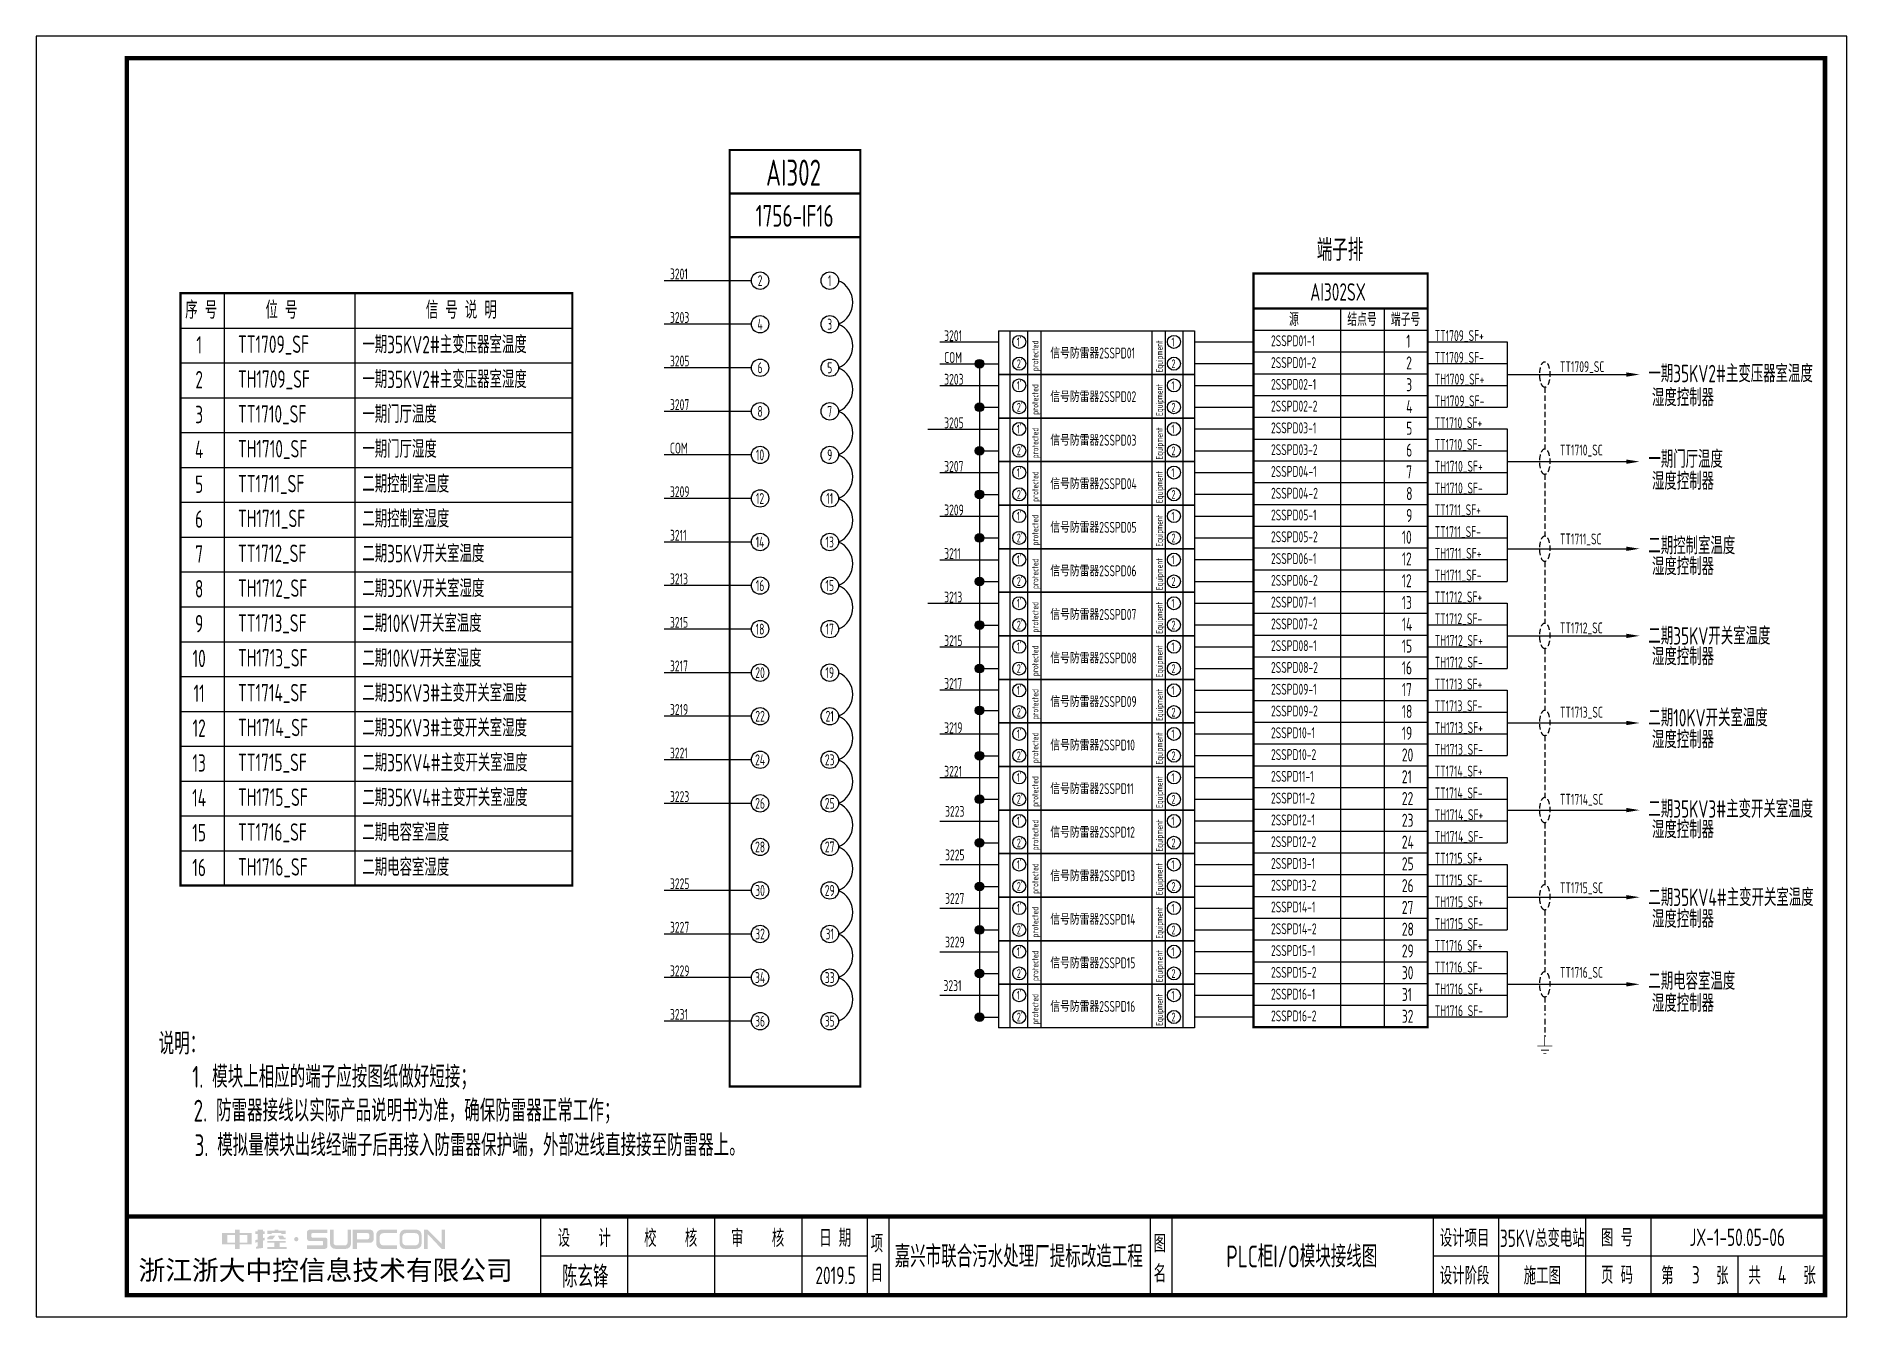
# Model space of a CAD drawing. Header units: millimetres. Extents: x 30557 to 235556, y -116603 to -73383.
# Drawn here: x 210608 to 214766, y -83245 to -80305 of the extents above; entities that cross this region are included whole.
import ezdxf
from ezdxf.enums import TextEntityAlignment as Align

# ---------------------------------------------------------------- set-up
doc = ezdxf.new("R2010")
doc.units = ezdxf.units.MM
doc.linetypes.add('DASHED2', pattern=[0.375, 0.25, -0.125])
doc.layers.add('1', color=3, linetype='Continuous')
doc.layers.add('符号层', color=3, linetype='Continuous')
doc.layers.add('_Drawing', color=7, linetype='Continuous', lineweight=25)
doc.styles.add('supcon', font='sceie.shx', dxfattribs={"width": 0.75, "height": 40, "bigfont": 'sceic.shx'})
doc.styles.add('Title', font='', dxfattribs={"height": 45})
doc.styles.get('Title').set_extended_font_data('SimHei')

msp = doc.modelspace()

# ---------------------------------------------------------------- texts
at = {"color": 3, "style": 'supcon', "width": 0.75}
for s, height, p in [('AI302', 60, (212346.9, -80618.6)), ('说明：', 50, (210942.4, -82615.8)), ('1. 模块上相应的端子应按图纸做好短接；', 50, (211291.8, -82694)), ('2. 防雷器接线以实际产品说明书为准，确保防雷器正常工作；', 50, (211458.1, -82771.7)), ('3. 模拟量模块出线经端子后再接入防雷器保护端，外部进线直接接至防雷器上。', 50, (211603.1, -82849.6)), ('35KV总变电站', 40, (214066.4, -83062.9)), ('陈玄锋', 50, (211868.5, -83150.4)), ('2019.5', 40, (212443.5, -83150.4)), ('3', 40, (214419, -83149)), ('4', 40, (214617, -83149))]:
    msp.add_text(s, height=height, dxfattribs=at).set_placement(p, align=Align.MIDDLE)
at = {"style": 'supcon', "width": 0.75}
for s, p in [('序 号', (210986.6, -80953.9)), ('位 号', (211170.9, -80953.9)), ('信 号 说 明', (211583.9, -80953.9)), ('1', (210981.9, -81033.9)), ('2', (210981.9, -81113.9)), ('3', (210981.9, -81193.9)), ('4', (210981.9, -81273.9)), ('5', (210981.9, -81353.9)), ('6', (210981.9, -81433.9)), ('7', (210981.9, -81513.9)), ('8', (210981.9, -81593.9)), ('9', (210981.9, -81673.9)), ('10', (210981.9, -81753.9)), ('11', (210981.9, -81833.9)), ('12', (210981.9, -81913.9)), ('13', (210981.9, -81993.9)), ('14', (210981.9, -82073.9)), ('15', (210981.9, -82153.9)), ('16', (210981.9, -82233.9))]:
    msp.add_text(s, height=40, dxfattribs=at).set_placement(p, align=Align.CENTER)
at = {"linetype": 'Continuous', "style": 'supcon', "width": 0.75}
for s, height, p in [('TT1709_SF', 40, (211071.1, -81032.5)), ('一期35KV2#主变压器室温度', 40, (211356.6, -81033.2)), ('TT1709_SF+', 25, (213819.3, -81005.2)), ('TT1709_SF-', 25, (213819.3, -81055.2)), ('TH1709_SF', 40, (211071.1, -81112.5)), ('一期35KV2#主变压器室湿度', 40, (211356.6, -81113.2)), ('TH1709_SF+', 25, (213819.3, -81105.2)), ('TT1709_SC', 25, (214107, -81076.5)), ('一期35KV2#主变压器室温度', 40, (214310.1, -81099.8)), ('湿度控制器', 40, (214318.3, -81154.8)), ('TT1710_SF', 40, (211071.1, -81192.5)), ('一期门厅温度', 40, (211356.6, -81193.2)), ('TH1709_SF-', 25, (213819.3, -81155.2)), ('TT1710_SF+', 25, (213819.3, -81205.2)), ('TH1710_SF', 40, (211071.1, -81272.5)), ('一期门厅湿度', 40, (211356.6, -81273.2)), ('TT1710_SF-', 25, (213819.3, -81255.2)), ('TT1710_SC', 25, (214107, -81267.9)), ('TH1710_SF+', 25, (213819.3, -81305.2)), ('一期门厅温度', 40, (214310.1, -81296.3)), ('TT1711_SF', 40, (211071.1, -81352.5)), ('二期控制室温度', 40, (211356.6, -81353.2)), ('TH1710_SF-', 25, (213819.3, -81355.2)), ('湿度控制器', 40, (214318.3, -81346.8)), ('TH1711_SF', 40, (211071.1, -81432.5)), ('二期控制室湿度', 40, (211356.6, -81433.2)), ('TT1711_SF+', 25, (213819.3, -81405.2)), ('TT1711_SF-', 25, (213819.3, -81455.2)), ('TT1711_SC', 25, (214107, -81472.1)), ('二期控制室温度', 40, (214310.1, -81494.9)), ('TT1712_SF', 40, (211071.1, -81512.5)), ('二期35KV开关室温度', 40, (211356.6, -81513.2)), ('TH1711_SF+', 25, (213819.3, -81505.2)), ('TH1711_SF-', 25, (213819.3, -81555.2)), ('湿度控制器', 40, (214318.3, -81542.7)), ('TH1712_SF', 40, (211071.1, -81592.5)), ('二期35KV开关室湿度', 40, (211356.6, -81593.2)), ('TT1712_SF+', 25, (213819.3, -81605.2)), ('TT1713_SF', 40, (211071.1, -81672.5)), ('二期10KV开关室温度', 40, (211356.6, -81673.2)), ('TT1712_SF-', 25, (213819.3, -81655.2)), ('TT1712_SC', 25, (214107, -81676.3)), ('二期35KV开关室温度', 40, (214310.1, -81702.2)), ('TH1712_SF+', 25, (213819.3, -81705.2)), ('TH1713_SF', 40, (211071.1, -81752.5)), ('二期10KV开关室湿度', 40, (211356.6, -81753.2)), ('TH1712_SF-', 25, (213819.3, -81755.2)), ('湿度控制器', 40, (214318.3, -81749.5)), ('TT1713_SF+', 25, (213819.3, -81805.2)), ('TT1714_SF', 40, (211071.1, -81832.5)), ('二期35KV3#主变开关室温度', 40, (211356.6, -81833.2)), ('二期35KV3#主变开关室湿度', 40, (211356.6, -81913.2)), ('TT1713_SF-', 25, (213819.3, -81855.2)), ('TT1713_SC', 25, (214107, -81869.8)), ('二期10KV开关室温度', 40, (214310.1, -81890.1)), ('TH1714_SF', 40, (211071.1, -81912.5)), ('TH1713_SF+', 25, (213819.3, -81905.2)), ('湿度控制器', 40, (214318.3, -81940.1)), ('TT1715_SF', 40, (211071.1, -81992.5)), ('二期35KV4#主变开关室温度', 40, (211356.6, -81993.2)), ('TH1713_SF-', 25, (213819.3, -81955.2)), ('TT1714_SF+', 25, (213819.3, -82005.2)), ('TH1715_SF', 40, (211071.1, -82072.5)), ('二期35KV4#主变开关室湿度', 40, (211356.6, -82073.2)), ('TT1714_SF-', 25, (213819.3, -82055.2)), ('TT1714_SC', 25, (214107, -82069.8)), ('二期35KV3#主变开关室温度', 40, (214310.1, -82099.5)), ('TT1716_SF', 40, (211071.1, -82152.5)), ('二期电容室温度', 40, (211356.6, -82153.2)), ('TH1714_SF+', 25, (213819.3, -82105.2)), ('湿度控制器', 40, (214318.3, -82146.8)), ('TH1714_SF-', 25, (213819.3, -82155.2)), ('TH1716_SF', 40, (211071.1, -82232.5)), ('二期电容室湿度', 40, (211356.6, -82233.2)), ('TT1715_SF+', 25, (213819.3, -82205.2)), ('TT1715_SF-', 25, (213819.3, -82255.2)), ('TH1715_SF+', 25, (213819.3, -82305.2)), ('TT1715_SC', 25, (214107, -82272.9)), ('二期35KV4#主变开关室温度', 40, (214310.1, -82302.5)), ('湿度控制器', 40, (214318.3, -82352.2)), ('TH1715_SF-', 25, (213819.3, -82355.2)), ('TT1716_SF+', 25, (213819.3, -82405.2)), ('TT1716_SF-', 25, (213819.3, -82455.2)), ('TT1716_SC', 25, (214107, -82467.1)), ('二期电容室温度', 40, (214310.1, -82494.7)), ('TH1716_SF+', 25, (213819.3, -82505.2)), ('TH1716_SF-', 25, (213819.3, -82555.2)), ('湿度控制器', 40, (214318.3, -82545.5))]:
    msp.add_text(s, height=height, dxfattribs=at).set_placement(p)
at = {"layer": '1', "color": 3, "style": 'supcon', "width": 0.75}
for s, p in [('3201', (212063.1, -80863.6)), ('3203', (212063.1, -80963.6)), ('3205', (212063.1, -81063.6)), ('3207', (212063.1, -81163.6)), ('COM', (212063.1, -81263.6)), ('3209', (212063.1, -81363.6)), ('3211', (212063.1, -81463.6)), ('3213', (212063.1, -81563.6)), ('3215', (212063.1, -81663.6)), ('3217', (212063.1, -81763.6)), ('3219', (212063.1, -81863.6)), ('3221', (212063.1, -81963.6)), ('3223', (212063.1, -82063.6)), ('3223', (212694.9, -82097.5)), ('3225', (212694.9, -82197.5)), ('3225', (212063.1, -82263.6)), ('3227', (212694.9, -82297.5)), ('3227', (212063.1, -82363.6)), ('3229', (212694.9, -82397.5)), ('3229', (212063.1, -82463.6)), ('3231', (212063.1, -82563.6))]:
    msp.add_text(s, height=25, dxfattribs=at).set_placement(p)
at = {"layer": '_Drawing', "color": 3, "style": 'supcon', "width": 0.75}
msp.add_text('AI302SX', height=40, dxfattribs=at).set_placement((213597.4, -80912.5), align=Align.CENTER)
for s, p in [('3201', (212692.9, -81005.5)), ('2SSPD01-1', (213443.4, -81017.1)), ('COM', (212692.9, -81055.5)), ('信号防雷器2SSPD01', (212936.5, -81045.3)), ('3203', (212692.9, -81105.5)), ('2SSPD01-2', (213443.4, -81067.1)), ('信号防雷器2SSPD02', (212936.5, -81145.3)), ('2SSPD02-1', (213443.4, -81117.1)), ('2SSPD02-2', (213443.4, -81167.1)), ('3205', (212692.9, -81205.5)), ('2SSPD03-1', (213443.4, -81217.1)), ('信号防雷器2SSPD03', (212936.5, -81245.3)), ('2SSPD03-2', (213443.4, -81267.1)), ('3207', (212692.9, -81305.5)), ('信号防雷器2SSPD04', (212936.5, -81345.3)), ('2SSPD04-1', (213443.4, -81317.1)), ('2SSPD04-2', (213443.4, -81367.1)), ('3209', (212692.9, -81405.5)), ('2SSPD05-1', (213443.4, -81417.1)), ('信号防雷器2SSPD05', (212936.5, -81445.3)), ('2SSPD05-2', (213443.4, -81467.1)), ('3211', (212692.9, -81505.5)), ('2SSPD06-1', (213443.4, -81517.1)), ('信号防雷器2SSPD06', (212936.5, -81545.3)), ('2SSPD06-2', (213443.4, -81567.1)), ('3213', (212692.9, -81605.5)), ('信号防雷器2SSPD07', (212936.5, -81645.3)), ('2SSPD07-1', (213443.4, -81617.1)), ('2SSPD07-2', (213443.4, -81667.1)), ('3215', (212692.9, -81705.5)), ('2SSPD08-1', (213443.4, -81717.1)), ('信号防雷器2SSPD08', (212936.5, -81745.3)), ('2SSPD08-2', (213443.4, -81767.1)), ('3217', (212692.9, -81803.9)), ('信号防雷器2SSPD09', (212936.5, -81845.3)), ('2SSPD09-1', (213443.4, -81817.1)), ('2SSPD09-2', (213443.4, -81867.1)), ('3219', (212692.9, -81905.5)), ('2SSPD10-1', (213443.4, -81917.1)), ('信号防雷器2SSPD10', (212936.5, -81945.3)), ('2SSPD10-2', (213443.4, -81967.1)), ('3221', (212692.9, -82005.5)), ('2SSPD11-1', (213443.4, -82017.1)), ('信号防雷器2SSPD11', (212936.5, -82045.3)), ('2SSPD11-2', (213443.4, -82067.1)), ('信号防雷器2SSPD12', (212936.5, -82145.3)), ('2SSPD12-1', (213443.4, -82117.1)), ('2SSPD12-2', (213443.4, -82167.1)), ('2SSPD13-1', (213443.4, -82217.1)), ('信号防雷器2SSPD13', (212936.5, -82245.3)), ('2SSPD13-2', (213443.4, -82267.1)), ('信号防雷器2SSPD14', (212936.5, -82345.3)), ('2SSPD14-1', (213443.4, -82317.1)), ('2SSPD14-2', (213443.4, -82367.1)), ('2SSPD15-1', (213443.4, -82417.1)), ('信号防雷器2SSPD15', (212936.5, -82445.3)), ('2SSPD15-2', (213443.4, -82467.1)), ('3231', (212691.3, -82497.5)), ('2SSPD16-1', (213443.4, -82517.1)), ('信号防雷器2SSPD16', (212936.5, -82545.3)), ('2SSPD16-2', (213443.4, -82567.1))]:
    msp.add_text(s, height=25, dxfattribs=at).set_placement(p)
for s, height, p in [('嘉兴市联合污水处理厂提标改造工程', 50, (212864.1, -83104.3)), ('PLC柜I/O模块接线图', 50, (213514.1, -83104.3)), ('JX-1-50.05-06', 40, (214514.2, -83062.9))]:
    msp.add_text(s, height=height, dxfattribs=at).set_placement(p, align=Align.MIDDLE)
at = {"layer": '符号层', "color": 4, "style": 'supcon', "width": 0.75}
msp.add_text('端子排', height=50, dxfattribs=at).set_placement((213548.5, -80821.1))

# ---------------------------------------------------------------- blocks, each defined once
blk = doc.blocks.new('中控·SUPCON')
at = {"linetype": 'Continuous'}
h = blk.add_hatch(color=2, dxfattribs=at)
h.dxf.hatch_style = 1
h.paths.add_polyline_path([(34, 33), (20, 33), (20, 37), (15, 37), (15, 36), (15, 33), (0, 33), (0, 20), (13, 20), (15, 20), (15, 15), (20, 15), (20, 20), (22, 20), (34, 20)])
h.paths.add_polyline_path([(20, 30), (20, 31), (29, 31), (29, 22), (20, 22)], flags=16)
h.paths.add_polyline_path([(15, 30), (15, 22), (6, 22), (6, 31), (15, 31)], flags=16)
h.paths.add_polyline_path([(47, 32), (49, 32), (49, 35), (47, 35), (47, 37), (41, 37), (41, 35), (38, 35), (38, 32), (41, 32), (41, 25.8), (38, 25), (38, 22), (41, 22.8), (41, 18.3), (39, 17), (39, 15), (47, 16), (47, 24.5), (49, 25), (49, 28), (47, 27.5)])
h.paths.add_polyline_path([(61, 30), (55, 30), (52, 28), (52, 26), (58, 26)])
h.paths.add_polyline_path([(73, 28), (71, 28), (70, 30), (64, 30), (66, 26), (73, 26)])
h.paths.add_polyline_path([(73, 36), (64.6, 36), (64.6, 37), (60.4, 37), (60.4, 36), (52, 36), (52, 32), (56.8, 32), (56.8, 33.1), (68.2, 33.1), (68.2, 32), (73, 32)])
h.paths.add_polyline_path([(66, 22), (73, 22), (73, 24), (52, 24), (52, 22), (60, 22), (60, 17), (52, 17), (52, 15), (74, 15), (74, 17), (66, 17)])
h.paths.add_polyline_path([(82.7, 26.1, 1), (87.6, 26.1, 1)])
h.paths.add_polyline_path([(118, 28), (103.5, 28, -0.414214), (102.5, 29), (102.5, 32, -0.414214), (103.5, 33), (121, 33), (121, 37), (100.5, 37, 0.414214), (97.5, 34), (97.5, 27, 0.414214), (100.5, 24), (115, 24, -0.414214), (116, 23), (116, 20, -0.414214), (115, 19), (97.5, 19), (97.5, 15), (118, 15, 0.414214), (121, 18), (121, 25, 0.414214)])
h.paths.add_polyline_path([(128, 37), (124, 37), (124, 36), (124, 21, 0.414214), (130, 15), (142, 15, 0.414214), (148, 21), (148, 37), (144, 37), (144, 22, -0.414214), (141, 19), (131, 19, -0.414214), (128, 22)])
h.paths.add_polyline_path([(174, 26), (174, 33, 0.414214), (170, 37), (150, 37), (150, 36), (150, 15), (155, 15), (155, 22), (170, 22, 0.414214)])
h.paths.add_polyline_path([(167, 26), (155, 26), (155, 33), (167, 33, -0.414214), (169, 31), (169, 28, -0.414214)], flags=16)
h.paths.add_polyline_path([(201, 19), (185, 19, -0.414214), (181, 23), (181, 29, -0.414214), (185, 33), (201, 33), (201, 37), (183, 37, 0.414214), (177, 31), (177, 21, 0.414214), (183, 15), (201, 15)])
h.paths.add_polyline_path([(229, 21), (229, 31, 0.414214), (223, 37), (210, 37, 0.414214), (204, 31), (204, 21, 0.414214), (210, 15), (223, 15, 0.414214)])
h.paths.add_polyline_path([(207, 23), (207, 29, -0.414214), (211, 33), (222, 33, -0.414214), (226, 29), (226, 23, -0.414214), (222, 19), (211, 19, -0.414214)], flags=16)
h.paths.add_polyline_path([(236, 32.1), (252, 15), (256, 15), (256, 37), (252, 37), (252, 21), (236, 37), (232, 37), (232, 36), (232, 15), (236, 15)])
h = blk.add_hatch(color=2, dxfattribs=at)
h.dxf.hatch_style = 1
h.paths.add_polyline_path([(34, 33), (20, 33), (20, 37), (15, 37), (15, 36), (15, 33), (0, 33), (0, 20), (13, 20), (15, 20), (15, 15), (20, 15), (20, 20), (22, 20), (34, 20)])
h.paths.add_polyline_path([(20, 30), (20, 31), (29, 31), (29, 22), (20, 22)], flags=16)
h.paths.add_polyline_path([(15, 30), (15, 22), (6, 22), (6, 31), (15, 31)], flags=16)
h.paths.add_polyline_path([(47, 32), (49, 32), (49, 35), (47, 35), (47, 37), (41, 37), (41, 35), (38, 35), (38, 32), (41, 32), (41, 25.8), (38, 25), (38, 22), (41, 22.8), (41, 18.3), (39, 17), (39, 15), (47, 16), (47, 24.5), (49, 25), (49, 28), (47, 27.5)])
h.paths.add_polyline_path([(61, 30), (55, 30), (52, 28), (52, 26), (58, 26)])
h.paths.add_polyline_path([(73, 28), (71, 28), (70, 30), (64, 30), (66, 26), (73, 26)])
h.paths.add_polyline_path([(73, 36), (64.6, 36), (64.6, 37), (60.4, 37), (60.4, 36), (52, 36), (52, 32), (56.8, 32), (56.8, 33.1), (68.2, 33.1), (68.2, 32), (73, 32)])
h.paths.add_polyline_path([(66, 22), (73, 22), (73, 24), (52, 24), (52, 22), (60, 22), (60, 17), (52, 17), (52, 15), (74, 15), (74, 17), (66, 17)])
h.paths.add_polyline_path([(82.7, 26.1, 1), (87.6, 26.1, 1)])
h.paths.add_polyline_path([(118, 28), (103.5, 28, -0.414214), (102.5, 29), (102.5, 32, -0.414214), (103.5, 33), (121, 33), (121, 37), (100.5, 37, 0.414214), (97.5, 34), (97.5, 27, 0.414214), (100.5, 24), (115, 24, -0.414214), (116, 23), (116, 20, -0.414214), (115, 19), (97.5, 19), (97.5, 15), (118, 15, 0.414214), (121, 18), (121, 25, 0.414214)])
h.paths.add_polyline_path([(128, 37), (124, 37), (124, 36), (124, 21, 0.414214), (130, 15), (142, 15, 0.414214), (148, 21), (148, 37), (144, 37), (144, 22, -0.414214), (141, 19), (131, 19, -0.414214), (128, 22)])
h.paths.add_polyline_path([(174, 26), (174, 33, 0.414214), (170, 37), (150, 37), (150, 36), (150, 15), (155, 15), (155, 22), (170, 22, 0.414214)])
h.paths.add_polyline_path([(167, 26), (155, 26), (155, 33), (167, 33, -0.414214), (169, 31), (169, 28, -0.414214)], flags=16)
h.paths.add_polyline_path([(201, 19), (185, 19, -0.414214), (181, 23), (181, 29, -0.414214), (185, 33), (201, 33), (201, 37), (183, 37, 0.414214), (177, 31), (177, 21, 0.414214), (183, 15), (201, 15)])
h.paths.add_polyline_path([(229, 21), (229, 31, 0.414214), (223, 37), (210, 37, 0.414214), (204, 31), (204, 21, 0.414214), (210, 15), (223, 15, 0.414214)])
h.paths.add_polyline_path([(207, 23), (207, 29, -0.414214), (211, 33), (222, 33, -0.414214), (226, 29), (226, 23, -0.414214), (222, 19), (211, 19, -0.414214)], flags=16)
h.paths.add_polyline_path([(236, 32.1), (252, 15), (256, 15), (256, 37), (252, 37), (252, 21), (236, 37), (232, 37), (232, 36), (232, 15), (236, 15)])
h = blk.add_hatch(color=2, dxfattribs=at)
h.dxf.hatch_style = 1
h.paths.add_polyline_path([(34, 33), (20, 33), (20, 37), (15, 37), (15, 36), (15, 33), (0, 33), (0, 20), (13, 20), (15, 20), (15, 15), (20, 15), (20, 20), (22, 20), (34, 20)])
h.paths.add_polyline_path([(20, 30), (20, 31), (29, 31), (29, 22), (20, 22)], flags=16)
h.paths.add_polyline_path([(15, 30), (15, 22), (6, 22), (6, 31), (15, 31)], flags=16)
h.paths.add_polyline_path([(47, 32), (49, 32), (49, 35), (47, 35), (47, 37), (41, 37), (41, 35), (38, 35), (38, 32), (41, 32), (41, 25.8), (38, 25), (38, 22), (41, 22.8), (41, 18.3), (39, 17), (39, 15), (47, 16), (47, 24.5), (49, 25), (49, 28), (47, 27.5)])
h.paths.add_polyline_path([(61, 30), (55, 30), (52, 28), (52, 26), (58, 26)])
h.paths.add_polyline_path([(73, 28), (71, 28), (70, 30), (64, 30), (66, 26), (73, 26)])
h.paths.add_polyline_path([(73, 36), (64.6, 36), (64.6, 37), (60.4, 37), (60.4, 36), (52, 36), (52, 32), (56.8, 32), (56.8, 33.1), (68.2, 33.1), (68.2, 32), (73, 32)])
h.paths.add_polyline_path([(66, 22), (73, 22), (73, 24), (52, 24), (52, 22), (60, 22), (60, 17), (52, 17), (52, 15), (74, 15), (74, 17), (66, 17)])
h.paths.add_polyline_path([(82.7, 26.1, 1), (87.6, 26.1, 1)])
h.paths.add_polyline_path([(118, 28), (103.5, 28, -0.414214), (102.5, 29), (102.5, 32, -0.414214), (103.5, 33), (121, 33), (121, 37), (100.5, 37, 0.414214), (97.5, 34), (97.5, 27, 0.414214), (100.5, 24), (115, 24, -0.414214), (116, 23), (116, 20, -0.414214), (115, 19), (97.5, 19), (97.5, 15), (118, 15, 0.414214), (121, 18), (121, 25, 0.414214)])
h.paths.add_polyline_path([(128, 37), (124, 37), (124, 36), (124, 21, 0.414214), (130, 15), (142, 15, 0.414214), (148, 21), (148, 37), (144, 37), (144, 22, -0.414214), (141, 19), (131, 19, -0.414214), (128, 22)])
h.paths.add_polyline_path([(174, 26), (174, 33, 0.414214), (170, 37), (150, 37), (150, 36), (150, 15), (155, 15), (155, 22), (170, 22, 0.414214)])
h.paths.add_polyline_path([(167, 26), (155, 26), (155, 33), (167, 33, -0.414214), (169, 31), (169, 28, -0.414214)], flags=16)
h.paths.add_polyline_path([(201, 19), (185, 19, -0.414214), (181, 23), (181, 29, -0.414214), (185, 33), (201, 33), (201, 37), (183, 37, 0.414214), (177, 31), (177, 21, 0.414214), (183, 15), (201, 15)])
h.paths.add_polyline_path([(229, 21), (229, 31, 0.414214), (223, 37), (210, 37, 0.414214), (204, 31), (204, 21, 0.414214), (210, 15), (223, 15, 0.414214)])
h.paths.add_polyline_path([(207, 23), (207, 29, -0.414214), (211, 33), (222, 33, -0.414214), (226, 29), (226, 23, -0.414214), (222, 19), (211, 19, -0.414214)], flags=16)
h.paths.add_polyline_path([(236, 32.1), (252, 15), (256, 15), (256, 37), (252, 37), (252, 21), (236, 37), (232, 37), (232, 36), (232, 15), (236, 15)])
h = blk.add_hatch(color=2, dxfattribs=at)
h.dxf.hatch_style = 1
h.paths.add_polyline_path([(34, 33), (20, 33), (20, 37), (15, 37), (15, 36), (15, 33), (0, 33), (0, 20), (13, 20), (15, 20), (15, 15), (20, 15), (20, 20), (22, 20), (34, 20)])
h.paths.add_polyline_path([(20, 30), (20, 31), (29, 31), (29, 22), (20, 22)], flags=16)
h.paths.add_polyline_path([(15, 30), (15, 22), (6, 22), (6, 31), (15, 31)], flags=16)
h.paths.add_polyline_path([(47, 32), (49, 32), (49, 35), (47, 35), (47, 37), (41, 37), (41, 35), (38, 35), (38, 32), (41, 32), (41, 25.8), (38, 25), (38, 22), (41, 22.8), (41, 18.3), (39, 17), (39, 15), (47, 16), (47, 24.5), (49, 25), (49, 28), (47, 27.5)])
h.paths.add_polyline_path([(61, 30), (55, 30), (52, 28), (52, 26), (58, 26)])
h.paths.add_polyline_path([(73, 28), (71, 28), (70, 30), (64, 30), (66, 26), (73, 26)])
h.paths.add_polyline_path([(73, 36), (64.6, 36), (64.6, 37), (60.4, 37), (60.4, 36), (52, 36), (52, 32), (56.8, 32), (56.8, 33.1), (68.2, 33.1), (68.2, 32), (73, 32)])
h.paths.add_polyline_path([(66, 22), (73, 22), (73, 24), (52, 24), (52, 22), (60, 22), (60, 17), (52, 17), (52, 15), (74, 15), (74, 17), (66, 17)])
h.paths.add_polyline_path([(82.7, 26.1, 1), (87.6, 26.1, 1)])
h.paths.add_polyline_path([(118, 28), (103.5, 28, -0.414214), (102.5, 29), (102.5, 32, -0.414214), (103.5, 33), (121, 33), (121, 37), (100.5, 37, 0.414214), (97.5, 34), (97.5, 27, 0.414214), (100.5, 24), (115, 24, -0.414214), (116, 23), (116, 20, -0.414214), (115, 19), (97.5, 19), (97.5, 15), (118, 15, 0.414214), (121, 18), (121, 25, 0.414214)])
h.paths.add_polyline_path([(128, 37), (124, 37), (124, 36), (124, 21, 0.414214), (130, 15), (142, 15, 0.414214), (148, 21), (148, 37), (144, 37), (144, 22, -0.414214), (141, 19), (131, 19, -0.414214), (128, 22)])
h.paths.add_polyline_path([(174, 26), (174, 33, 0.414214), (170, 37), (150, 37), (150, 36), (150, 15), (155, 15), (155, 22), (170, 22, 0.414214)])
h.paths.add_polyline_path([(167, 26), (155, 26), (155, 33), (167, 33, -0.414214), (169, 31), (169, 28, -0.414214)], flags=16)
h.paths.add_polyline_path([(201, 19), (185, 19, -0.414214), (181, 23), (181, 29, -0.414214), (185, 33), (201, 33), (201, 37), (183, 37, 0.414214), (177, 31), (177, 21, 0.414214), (183, 15), (201, 15)])
h.paths.add_polyline_path([(229, 21), (229, 31, 0.414214), (223, 37), (210, 37, 0.414214), (204, 31), (204, 21, 0.414214), (210, 15), (223, 15, 0.414214)])
h.paths.add_polyline_path([(207, 23), (207, 29, -0.414214), (211, 33), (222, 33, -0.414214), (226, 29), (226, 23, -0.414214), (222, 19), (211, 19, -0.414214)], flags=16)
h.paths.add_polyline_path([(236, 32.1), (252, 15), (256, 15), (256, 37), (252, 37), (252, 21), (236, 37), (232, 37), (232, 36), (232, 15), (236, 15)])
h = blk.add_hatch(color=2, dxfattribs=at)
h.dxf.hatch_style = 1
h.paths.add_polyline_path([(34, 33), (20, 33), (20, 37), (15, 37), (15, 36), (15, 33), (0, 33), (0, 20), (13, 20), (15, 20), (15, 15), (20, 15), (20, 20), (22, 20), (34, 20)])
h.paths.add_polyline_path([(20, 30), (20, 31), (29, 31), (29, 22), (20, 22)], flags=16)
h.paths.add_polyline_path([(15, 30), (15, 22), (6, 22), (6, 31), (15, 31)], flags=16)
h.paths.add_polyline_path([(47, 32), (49, 32), (49, 35), (47, 35), (47, 37), (41, 37), (41, 35), (38, 35), (38, 32), (41, 32), (41, 25.8), (38, 25), (38, 22), (41, 22.8), (41, 18.3), (39, 17), (39, 15), (47, 16), (47, 24.5), (49, 25), (49, 28), (47, 27.5)])
h.paths.add_polyline_path([(61, 30), (55, 30), (52, 28), (52, 26), (58, 26)])
h.paths.add_polyline_path([(73, 28), (71, 28), (70, 30), (64, 30), (66, 26), (73, 26)])
h.paths.add_polyline_path([(73, 36), (64.6, 36), (64.6, 37), (60.4, 37), (60.4, 36), (52, 36), (52, 32), (56.8, 32), (56.8, 33.1), (68.2, 33.1), (68.2, 32), (73, 32)])
h.paths.add_polyline_path([(66, 22), (73, 22), (73, 24), (52, 24), (52, 22), (60, 22), (60, 17), (52, 17), (52, 15), (74, 15), (74, 17), (66, 17)])
h.paths.add_polyline_path([(82.7, 26.1, 1), (87.6, 26.1, 1)])
h.paths.add_polyline_path([(118, 28), (103.5, 28, -0.414214), (102.5, 29), (102.5, 32, -0.414214), (103.5, 33), (121, 33), (121, 37), (100.5, 37, 0.414214), (97.5, 34), (97.5, 27, 0.414214), (100.5, 24), (115, 24, -0.414214), (116, 23), (116, 20, -0.414214), (115, 19), (97.5, 19), (97.5, 15), (118, 15, 0.414214), (121, 18), (121, 25, 0.414214)])
h.paths.add_polyline_path([(128, 37), (124, 37), (124, 36), (124, 21, 0.414214), (130, 15), (142, 15, 0.414214), (148, 21), (148, 37), (144, 37), (144, 22, -0.414214), (141, 19), (131, 19, -0.414214), (128, 22)])
h.paths.add_polyline_path([(174, 26), (174, 33, 0.414214), (170, 37), (150, 37), (150, 36), (150, 15), (155, 15), (155, 22), (170, 22, 0.414214)])
h.paths.add_polyline_path([(167, 26), (155, 26), (155, 33), (167, 33, -0.414214), (169, 31), (169, 28, -0.414214)], flags=16)
h.paths.add_polyline_path([(201, 19), (185, 19, -0.414214), (181, 23), (181, 29, -0.414214), (185, 33), (201, 33), (201, 37), (183, 37, 0.414214), (177, 31), (177, 21, 0.414214), (183, 15), (201, 15)])
h.paths.add_polyline_path([(229, 21), (229, 31, 0.414214), (223, 37), (210, 37, 0.414214), (204, 31), (204, 21, 0.414214), (210, 15), (223, 15, 0.414214)])
h.paths.add_polyline_path([(207, 23), (207, 29, -0.414214), (211, 33), (222, 33, -0.414214), (226, 29), (226, 23, -0.414214), (222, 19), (211, 19, -0.414214)], flags=16)
h.paths.add_polyline_path([(236, 32.1), (252, 15), (256, 15), (256, 37), (252, 37), (252, 21), (236, 37), (232, 37), (232, 36), (232, 15), (236, 15)])
h = blk.add_hatch(color=2, dxfattribs=at)
h.dxf.hatch_style = 1
h.paths.add_polyline_path([(34, 33), (20, 33), (20, 37), (15, 37), (15, 36), (15, 33), (0, 33), (0, 20), (13, 20), (15, 20), (15, 15), (20, 15), (20, 20), (22, 20), (34, 20)])
h.paths.add_polyline_path([(20, 30), (20, 31), (29, 31), (29, 22), (20, 22)], flags=16)
h.paths.add_polyline_path([(15, 30), (15, 22), (6, 22), (6, 31), (15, 31)], flags=16)
h.paths.add_polyline_path([(47, 32), (49, 32), (49, 35), (47, 35), (47, 37), (41, 37), (41, 35), (38, 35), (38, 32), (41, 32), (41, 25.8), (38, 25), (38, 22), (41, 22.8), (41, 18.3), (39, 17), (39, 15), (47, 16), (47, 24.5), (49, 25), (49, 28), (47, 27.5)])
h.paths.add_polyline_path([(61, 30), (55, 30), (52, 28), (52, 26), (58, 26)])
h.paths.add_polyline_path([(73, 28), (71, 28), (70, 30), (64, 30), (66, 26), (73, 26)])
h.paths.add_polyline_path([(73, 36), (64.6, 36), (64.6, 37), (60.4, 37), (60.4, 36), (52, 36), (52, 32), (56.8, 32), (56.8, 33.1), (68.2, 33.1), (68.2, 32), (73, 32)])
h.paths.add_polyline_path([(66, 22), (73, 22), (73, 24), (52, 24), (52, 22), (60, 22), (60, 17), (52, 17), (52, 15), (74, 15), (74, 17), (66, 17)])
h.paths.add_polyline_path([(82.7, 26.1, 1), (87.6, 26.1, 1)])
h.paths.add_polyline_path([(118, 28), (103.5, 28, -0.414214), (102.5, 29), (102.5, 32, -0.414214), (103.5, 33), (121, 33), (121, 37), (100.5, 37, 0.414214), (97.5, 34), (97.5, 27, 0.414214), (100.5, 24), (115, 24, -0.414214), (116, 23), (116, 20, -0.414214), (115, 19), (97.5, 19), (97.5, 15), (118, 15, 0.414214), (121, 18), (121, 25, 0.414214)])
h.paths.add_polyline_path([(128, 37), (124, 37), (124, 36), (124, 21, 0.414214), (130, 15), (142, 15, 0.414214), (148, 21), (148, 37), (144, 37), (144, 22, -0.414214), (141, 19), (131, 19, -0.414214), (128, 22)])
h.paths.add_polyline_path([(174, 26), (174, 33, 0.414214), (170, 37), (150, 37), (150, 36), (150, 15), (155, 15), (155, 22), (170, 22, 0.414214)])
h.paths.add_polyline_path([(167, 26), (155, 26), (155, 33), (167, 33, -0.414214), (169, 31), (169, 28, -0.414214)], flags=16)
h.paths.add_polyline_path([(201, 19), (185, 19, -0.414214), (181, 23), (181, 29, -0.414214), (185, 33), (201, 33), (201, 37), (183, 37, 0.414214), (177, 31), (177, 21, 0.414214), (183, 15), (201, 15)])
h.paths.add_polyline_path([(229, 21), (229, 31, 0.414214), (223, 37), (210, 37, 0.414214), (204, 31), (204, 21, 0.414214), (210, 15), (223, 15, 0.414214)])
h.paths.add_polyline_path([(207, 23), (207, 29, -0.414214), (211, 33), (222, 33, -0.414214), (226, 29), (226, 23, -0.414214), (222, 19), (211, 19, -0.414214)], flags=16)
h.paths.add_polyline_path([(236, 32.1), (252, 15), (256, 15), (256, 37), (252, 37), (252, 21), (236, 37), (232, 37), (232, 36), (232, 15), (236, 15)])
blk = doc.blocks.new('supcon图框')
at = {"linetype": 'Continuous'}
for p, q in [((6145.7, 4361.7), (1987.7, 4361.7)), ((1987.7, 4361.7), (1987.7, 1421.7)), ((6145.7, 1421.7), (6145.7, 4361.7)), ((1987.7, 1421.7), (6145.7, 1421.7))]:
    blk.add_line(p, q, dxfattribs=at)
for p, q in [((3145.7, 1651.7), (3145.7, 1471.7)), ((3345.7, 1651.7), (3345.7, 1471.7)), ((3545.7, 1651.7), (3545.7, 1471.7)), ((3745.7, 1651.7), (3745.7, 1471.7)), ((3895.7, 1651.7), (3895.7, 1471.7)), ((3945.7, 1651.7), (3945.7, 1471.7)), ((4545.7, 1651.7), (4545.7, 1471.7)), ((4595.7, 1651.7), (4595.7, 1471.7)), ((5195.7, 1651.7), (5195.7, 1471.7)), ((5345.7, 1651.7), (5345.7, 1471.7)), ((5545.7, 1651.7), (5545.7, 1471.7)), ((5695.7, 1651.7), (5695.7, 1471.7)), ((3145.7, 1561.7), (3895.7, 1561.7)), ((5195.7, 1561.7), (6095.7, 1561.7)), ((5895.7, 1561.7), (5895.7, 1471.7))]:
    blk.add_line(p, q)
at = {"linetype": 'Continuous', "const_width": 10}
blk.add_lwpolyline([(2195.7, 4311.7), (6095.7, 4311.7), (6095.7, 1471.7), (2195.7, 1471.7)], close=True, dxfattribs=at)
blk.add_lwpolyline([(2195.7, 1651.7), (6095.7, 1651.7)], dxfattribs=at)
at = {"linetype": 'Continuous', "xscale": 2, "yscale": 2, "zscale": 2}
blk.add_blockref('中控·SUPCON', (2414.6, 1547.7), dxfattribs=at)
at = {"style": 'supcon', "width": 0.75}
for s, p in [('设    计', (3246.2, 1604.2)), ('校    核', (3444.8, 1604.2)), ('审    核', (3644.5, 1604.2)), ('日 期', (3822.5, 1604.2)), ('设计项目', (5268, 1604.2)), ('图 号', (5618, 1604.2)), ('项', (3918.2, 1590.7)), ('图', (4568.2, 1590.7)), ('目', (3918.2, 1522.9)), ('名', (4568.2, 1522.9)), ('设计阶段', (5268, 1518.1)), ('施工图', (5446.5, 1518.1)), ('页 码', (5618, 1518.1)), ('第      张', (5797, 1518.1)), ('共      张', (5997, 1518.1))]:
    blk.add_text(s, height=40, dxfattribs=at).set_placement(p, align=Align.MIDDLE)
at = {"style": 'Title'}
blk.add_text('浙江浙大中控信息技术有限公司', height=45, dxfattribs=at).set_placement((2222.8, 1506.2))
blk = doc.blocks.new('1756-IF16')
at = {"linetype": 'Continuous'}
for p, q in [((13051, 13529.7), (12851, 13529.7)), ((13051, 13429.7), (12851, 13429.7)), ((13051, 13329.7), (12851, 13329.7)), ((13051, 13229.7), (12851, 13229.7)), ((13051, 13129.7), (12851, 13129.7)), ((13051, 13029.7), (12851, 13029.7)), ((13051, 12929.7), (12851, 12929.7)), ((13051, 12829.7), (12851, 12829.7)), ((13051, 12729.7), (12851, 12729.7)), ((13051, 12629.7), (12851, 12629.7)), ((13051, 12529.7), (12851, 12529.7)), ((13051, 12429.7), (12851, 12429.7)), ((13051, 12329.7), (12851, 12329.7)), ((13051, 12129.7), (12851, 12129.7)), ((13051, 12029.7), (12851, 12029.7)), ((13051, 11929.7), (12851, 11929.7)), ((13051, 11829.7), (12851, 11829.7))]:
    blk.add_line(p, q, dxfattribs=at)
at = {"linetype": 'Continuous', "const_width": 5}
blk.add_lwpolyline([(13001, 13829.7), (13301, 13829.7), (13301, 11679.7), (13001, 11679.7)], close=True, dxfattribs=at)
for points in [[(13001, 13729.7), (13301, 13729.7)], [(13001, 13629.7), (13301, 13629.7)]]:
    blk.add_lwpolyline(points, dxfattribs=at)
at = {"lineweight": -3}
for centre in [(13071, 13529.7), (13231, 13529.7), (13071, 13429.7), (13231, 13429.7), (13071, 13329.7), (13231, 13329.7), (13071, 13229.7), (13231, 13229.7), (13071, 13129.7), (13231, 13129.7), (13071, 13029.7), (13231, 13029.7), (13071, 12929.7), (13231, 12929.7), (13071, 12829.7), (13231, 12829.7), (13071, 12729.7), (13231, 12729.7), (13071, 12629.7), (13231, 12629.7), (13071, 12529.7), (13231, 12529.7), (13071, 12429.7), (13231, 12429.7), (13071, 12329.7), (13231, 12329.7), (13071, 12229.7), (13231, 12229.7), (13071, 12129.7), (13231, 12129.7), (13071, 12029.7), (13231, 12029.7), (13071, 11929.7), (13231, 11929.7), (13071, 11829.7), (13231, 11829.7)]:
    blk.add_circle(centre, 20, dxfattribs=at)
at = {"color": 2, "linetype": 'Continuous'}
for centre in [(13229.6, 13479.7), (13229.6, 13379.7), (13229.6, 13279.7), (13229.6, 13179.7), (13229.6, 13079.7), (13229.6, 12979.7), (13229.6, 12879.7), (13229.6, 12779.7), (13229.6, 12579.7), (13229.6, 12479.7), (13229.6, 12379.7), (13229.6, 12279.7), (13229.6, 12179.7), (13229.6, 12079.7), (13229.6, 11979.7), (13229.6, 11879.7)]:
    blk.add_arc(centre, 54.4, 293.2371, 66.7629, dxfattribs=at)
at = {"color": 7, "style": 'supcon', "width": 0.75}
blk.add_text('1756-IF16', height=50, dxfattribs=at).set_placement((13150.1, 13678.7), align=Align.MIDDLE)
at = {"style": 'supcon', "width": 0.75}
for s, p in [('2', (13070.8, 13529.7)), ('1', (13230.8, 13529.7)), ('4', (13070.8, 13429.7)), ('3', (13230.8, 13429.7)), ('6', (13070.8, 13329.7)), ('5', (13230.8, 13329.7)), ('8', (13070.8, 13229.7)), ('7', (13230.8, 13229.7)), ('10', (13070.8, 13129.7)), ('9', (13230.8, 13129.7)), ('12', (13070.8, 13029.7)), ('11', (13230.8, 13029.7)), ('14', (13070.8, 12929.7)), ('13', (13230.8, 12929.7)), ('16', (13070.8, 12829.7)), ('15', (13230.8, 12829.7)), ('18', (13070.8, 12729.7)), ('17', (13230.8, 12729.7)), ('20', (13070.8, 12629.7)), ('19', (13230.8, 12629.7)), ('22', (13070.8, 12529.7)), ('21', (13230.8, 12529.7)), ('24', (13070.8, 12429.7)), ('23', (13230.8, 12429.7)), ('26', (13070.8, 12329.7)), ('25', (13230.8, 12329.7)), ('28', (13070.8, 12229.7)), ('27', (13230.8, 12229.7)), ('30', (13070.8, 12129.7)), ('29', (13230.8, 12129.7)), ('32', (13070.8, 12029.7)), ('31', (13230.8, 12029.7)), ('34', (13070.8, 11929.7)), ('33', (13230.8, 11929.7)), ('36', (13070.8, 11829.7)), ('35', (13230.8, 11829.7))]:
    blk.add_text(s, height=25, dxfattribs=at).set_placement(p, align=Align.MIDDLE)
blk = doc.blocks.new('AI端子接线表')
at = {"lineweight": -3}
for p, q in [((20305.1, 13539.7), (20305.1, 11889.7)), ((20405.1, 13539.7), (20405.1, 11889.7)), ((20105.1, 13489.7), (20505.1, 13489.7)), ((20105.1, 13439.7), (20505.1, 13439.7)), ((20105.1, 13389.7), (20505.1, 13389.7)), ((20105.1, 13339.7), (20505.1, 13339.7)), ((20105.1, 13289.7), (20505.1, 13289.7)), ((20105.1, 13239.7), (20505.1, 13239.7)), ((20105.1, 13189.7), (20505.1, 13189.7)), ((20105.1, 13139.7), (20505.1, 13139.7)), ((20105.1, 13089.7), (20505.1, 13089.7)), ((20105.1, 13039.7), (20505.1, 13039.7)), ((20105.1, 12989.7), (20505.1, 12989.7)), ((20105.1, 12939.7), (20505.1, 12939.7)), ((20105.1, 12889.7), (20505.1, 12889.7)), ((20105.1, 12839.7), (20505.1, 12839.7)), ((20105.1, 12789.7), (20505.1, 12789.7)), ((20105.1, 12739.7), (20505.1, 12739.7)), ((20105.1, 12689.7), (20505.1, 12689.7)), ((20105.1, 12639.7), (20505.1, 12639.7)), ((20105.1, 12589.7), (20505.1, 12589.7)), ((20105.1, 12539.7), (20505.1, 12539.7)), ((20105.1, 12489.7), (20505.1, 12489.7)), ((20105.1, 12439.7), (20505.1, 12439.7)), ((20105.1, 12389.7), (20505.1, 12389.7)), ((20105.1, 12339.7), (20505.1, 12339.7)), ((20105.1, 12289.7), (20505.1, 12289.7)), ((20105.1, 12239.7), (20505.1, 12239.7)), ((20105.1, 12189.7), (20505.1, 12189.7)), ((20105.1, 12139.7), (20505.1, 12139.7)), ((20105.1, 12089.7), (20505.1, 12089.7)), ((20105.1, 12039.7), (20505.1, 12039.7)), ((20105.1, 11989.7), (20505.1, 11989.7)), ((20105.1, 11939.7), (20505.1, 11939.7))]:
    blk.add_line(p, q, dxfattribs=at)
at = {"lineweight": -3, "const_width": 5}
blk.add_lwpolyline([(20105.1, 13619.7), (20105.1, 11889.7), (20505.1, 11889.7), (20505.1, 13619.7)], close=True, dxfattribs=at)
blk.add_lwpolyline([(20105.1, 13539.7), (20505.1, 13539.7)], dxfattribs=at)
at = {"color": 7, "style": 'supcon', "width": 0.75}
for s, p in [('源', (20186.9, 13499.5)), ('结点号', (20320.7, 13499.5)), ('端子号', (20420.8, 13499.5)), ('1', (20455.9, 13449.5)), ('2', (20455.9, 13399.5)), ('3', (20455.9, 13349.5)), ('4', (20455.9, 13299.5)), ('5', (20455.9, 13249.5)), ('6', (20455.9, 13199.5)), ('7', (20455.9, 13149.5)), ('8', (20455.9, 13099.5)), ('9', (20455.9, 13049.5)), ('10', (20445.9, 12999.5)), ('12', (20445.9, 12949.5)), ('12', (20445.9, 12899.5)), ('13', (20445.9, 12849.5)), ('14', (20445.9, 12799.5)), ('15', (20445.9, 12749.5)), ('16', (20445.9, 12699.5)), ('17', (20445.9, 12649.5)), ('18', (20445.9, 12599.5)), ('19', (20445.9, 12549.5)), ('20', (20445.9, 12499.5)), ('21', (20445.9, 12449.5)), ('22', (20445.9, 12399.5)), ('23', (20445.9, 12349.5)), ('24', (20445.9, 12299.5)), ('25', (20445.9, 12249.5)), ('26', (20445.9, 12199.5)), ('27', (20445.9, 12149.5)), ('28', (20445.9, 12099.5)), ('29', (20445.9, 12049.5)), ('30', (20445.9, 11999.5)), ('31', (20445.9, 11949.5)), ('32', (20445.9, 11899.5))]:
    blk.add_text(s, height=30, dxfattribs=at).set_placement(p)
blk = doc.blocks.new('信号防雷接线')
at = {"linetype": 'Continuous'}
for p, q in [((19158.5, -5001.2), (19608.5, -5001.2)), ((19158.5, -5001.2), (19158.5, -5101.2)), ((19184.9, -5101.2), (19184.9, -5001.2)), ((19225.7, -5101.2), (19225.7, -5001.2)), ((19256.2, -5101.2), (19256.2, -5001.2)), ((19510.9, -5101.2), (19510.9, -5001.2)), ((19541.4, -5101.2), (19541.4, -5001.2)), ((19582.2, -5101.2), (19582.2, -5001.2)), ((19608.5, -5001.2), (19608.5, -5101.2)), ((19608.5, -5101.2), (19158.5, -5101.2))]:
    blk.add_line(p, q, dxfattribs=at)
for centre in [(19205.9, -5026.2), (19561.2, -5026.2), (19205.9, -5076.2), (19561.2, -5076.2)]:
    blk.add_circle(centre, 15, dxfattribs=at)
at = {"layer": '1', "color": 7, "style": 'supcon', "width": 0.75}
for s, p in [("1'", (19200.1, -5036.4)), ('1', (19555.4, -5036.4)), ("2'", (19200.1, -5086.4)), ('2', (19555.4, -5086.4))]:
    blk.add_text(s, height=20, dxfattribs=at).set_placement(p)
for s, p in [('protected', (19249.8, -5093.5)), ('Equipment', (19535, -5096.4))]:
    blk.add_text(s, height=15, rotation=90, dxfattribs=at).set_placement(p)

# ---------------------------------------------------------------- hatches: boundary and pattern name
at = {"linetype": 'Continuous'}
for points in [[(212784.2, -81057.3, 1), (212764.2, -81057.3, 1)], [(212784.2, -81157.3, 1), (212764.2, -81157.3, 1)], [(212784.2, -81257.3, 1), (212764.2, -81257.3, 1)], [(212784.2, -81357.3, 1), (212764.2, -81357.3, 1)], [(212784.2, -81457.3, 1), (212764.2, -81457.3, 1)], [(212784.2, -81557.3, 1), (212764.2, -81557.3, 1)], [(212784.2, -81657.3, 1), (212764.2, -81657.3, 1)], [(212784.2, -81757.3, 1), (212764.2, -81757.3, 1)], [(212784.2, -81853.1, 1), (212764.2, -81853.1, 1)], [(212784.2, -81957.3, 1), (212764.2, -81957.3, 1)], [(212784.2, -82057.3, 1), (212764.2, -82057.3, 1)], [(212784.2, -82157.3, 1), (212764.2, -82157.3, 1)], [(212784.2, -82257.3, 1), (212764.2, -82257.3, 1)], [(212784.2, -82357.3, 1), (212764.2, -82357.3, 1)], [(212784.2, -82457.3, 1), (212764.2, -82457.3, 1)], [(212784.2, -82557.3, 1), (212764.2, -82557.3, 1)]]:
    msp.add_hatch(color=256, dxfattribs=at).paths.add_polyline_path(points)

# ---------------------------------------------------------------- linework, layer by layer
at = {"lineweight": -3}
for p, q in [((211039.1, -80895.4), (211039.1, -81695.4)), ((211339.1, -80895.4), (211339.1, -81695.4)), ((210939.1, -80975.4), (211839.1, -80975.4)), ((210939.1, -81055.4), (211839.1, -81055.4)), ((210939.1, -81135.4), (211839.1, -81135.4)), ((210939.1, -81215.4), (211839.1, -81215.4)), ((210939.1, -81295.4), (211839.1, -81295.4)), ((210939.1, -81375.4), (211839.1, -81375.4)), ((210939.1, -81455.4), (211839.1, -81455.4)), ((210939.1, -81535.4), (211839.1, -81535.4)), ((210939.1, -81615.4), (211839.1, -81615.4)), ((210939.1, -81695.4), (211839.1, -81695.4)), ((211039.1, -81695.4), (211039.1, -82255.4)), ((211339.1, -81695.4), (211339.1, -82255.4)), ((210939.1, -81775.4), (211839.1, -81775.4)), ((210939.1, -81855.4), (211839.1, -81855.4)), ((210939.1, -81935.4), (211839.1, -81935.4)), ((210939.1, -82015.4), (211839.1, -82015.4)), ((210939.1, -82095.4), (211839.1, -82095.4)), ((210939.1, -82175.4), (211839.1, -82175.4)), ((210939.1, -82255.4), (211839.1, -82255.4))]:
    msp.add_line(p, q, dxfattribs=at)
for p, q in [((213803.1, -81007.1), (213985.6, -81007.1)), ((213985.6, -81007.1), (213985.6, -81157.1)), ((213803.1, -81057.1), (213985.6, -81057.1)), ((213803.1, -81107.1), (213985.6, -81107.1)), ((213985.6, -81082.1), (214259.2, -81082.1)), ((213985.6, -81107.1), (213985.6, -81157.1)), ((213803.1, -81157.1), (213985.6, -81157.1)), ((213803.1, -81207.1), (213985.6, -81207.1)), ((213985.6, -81207.1), (213985.6, -81357.1)), ((213803.1, -81257.1), (213985.6, -81257.1)), ((213985.6, -81282.1), (214259.2, -81282.1)), ((213803.1, -81307.1), (213985.6, -81307.1)), ((213985.6, -81307.1), (213985.6, -81357.1)), ((213803.1, -81357.1), (213985.6, -81357.1)), ((213803.1, -81407.1), (213985.6, -81407.1)), ((213985.6, -81407.1), (213985.6, -81557.1)), ((213803.1, -81457.1), (213985.6, -81457.1)), ((213985.6, -81482.1), (214259.2, -81482.1)), ((213803.1, -81507.1), (213985.6, -81507.1)), ((213985.6, -81507.1), (213985.6, -81557.1)), ((213803.1, -81557.1), (213985.6, -81557.1)), ((213803.1, -81607.1), (213985.6, -81607.1)), ((213985.6, -81607.1), (213985.6, -81757.1)), ((213803.1, -81657.1), (213985.6, -81657.1)), ((213985.6, -81682.1), (214259.2, -81682.1)), ((213803.1, -81707.1), (213985.6, -81707.1)), ((213985.6, -81707.1), (213985.6, -81757.1)), ((213803.1, -81757.1), (213985.6, -81757.1)), ((213803.1, -81807.1), (213985.6, -81807.1)), ((213985.6, -81807.1), (213985.6, -81957.1)), ((213803.1, -81857.1), (213985.6, -81857.1)), ((213803.1, -81907.1), (213985.6, -81907.1)), ((213985.6, -81882.1), (214259.2, -81882.1)), ((213985.6, -81907.1), (213985.6, -81957.1)), ((213803.1, -81957.1), (213985.6, -81957.1)), ((213803.1, -82007.1), (213985.6, -82007.1)), ((213985.6, -82007.1), (213985.6, -82157.1)), ((213803.1, -82057.1), (213985.6, -82057.1)), ((213803.1, -82107.1), (213985.6, -82107.1)), ((213985.6, -82082.1), (214259.2, -82082.1)), ((213985.6, -82107.1), (213985.6, -82157.1)), ((213803.1, -82157.1), (213985.6, -82157.1)), ((213803.1, -82207.1), (213985.6, -82207.1)), ((213985.6, -82207.1), (213985.6, -82357.1)), ((213803.1, -82257.1), (213985.6, -82257.1)), ((213985.6, -82282.1), (214259.2, -82282.1)), ((213803.1, -82307.1), (213985.6, -82307.1)), ((213985.6, -82307.1), (213985.6, -82357.1)), ((213803.1, -82357.1), (213985.6, -82357.1)), ((213803.1, -82407.1), (213985.6, -82407.1)), ((213985.6, -82407.1), (213985.6, -82557.1)), ((213803.1, -82457.1), (213985.6, -82457.1)), ((213985.6, -82482.1), (214259.2, -82482.1)), ((213803.1, -82507.1), (213985.6, -82507.1)), ((213985.6, -82507.1), (213985.6, -82557.1)), ((213803.1, -82557.1), (213985.6, -82557.1))]:
    msp.add_line(p, q)
at = {"linetype": 'Continuous'}
for p, q in [((212774.2, -81057.3), (212774.2, -81367.7)), ((212774.2, -81357.3), (212774.2, -82557.3))]:
    msp.add_line(p, q, dxfattribs=at)
at = {"color": 0, "linetype": 'DASHED2', "ltscale": 50}
for p, q in [((214072.2, -81111.5), (214072.2, -81252.8)), ((214072.2, -81311.5), (214072.2, -81452.8)), ((214072.2, -81511.5), (214072.2, -81652.8)), ((214072.2, -81711.5), (214072.2, -81852.8)), ((214072.2, -81911.5), (214072.2, -82052.8)), ((214072.2, -82111.5), (214072.2, -82252.8)), ((214072.2, -82311.5), (214072.2, -82452.8)), ((214072.2, -82511.5), (214072.2, -82552.8)), ((214072.2, -82561.5), (214072.2, -82602.8))]:
    msp.add_line(p, q, dxfattribs=at)
at = {"lineweight": -3, "const_width": 5}
msp.add_lwpolyline([(210939.1, -80895.4), (210939.1, -82255.4), (211839.1, -82255.4), (211839.1, -80895.4)], close=True, dxfattribs=at)
for points in [[(214289.9, -81082.1, 0, 10, 0), (214259.2, -81082.1, 10, 10, 0)], [(214289.9, -81282.1, 0, 10, 0), (214259.2, -81282.1, 10, 10, 0)], [(214289.9, -81482.1, 0, 10, 0), (214259.2, -81482.1, 10, 10, 0)], [(214289.9, -81682.1, 0, 10, 0), (214259.2, -81682.1, 10, 10, 0)], [(214289.9, -81882.1, 0, 10, 0), (214259.2, -81882.1, 10, 10, 0)], [(214289.9, -82082.1, 0, 10, 0), (214259.2, -82082.1, 10, 10, 0)], [(214289.9, -82282.1, 0, 10, 0), (214259.2, -82282.1, 10, 10, 0)], [(214289.9, -82482.1, 0, 10, 0), (214259.2, -82482.1, 10, 10, 0)]]:
    msp.add_lwpolyline(points, format="xyseb")
at = {"linetype": 'Continuous'}
for centre in [(212774.2, -81057.3), (212774.2, -81157.3), (212774.2, -81257.3), (212774.2, -81357.3), (212774.2, -81457.3), (212774.2, -81557.3), (212774.2, -81657.3), (212774.2, -81757.3), (212774.2, -81853.1), (212774.2, -81957.3), (212774.2, -82057.3), (212774.2, -82157.3), (212774.2, -82257.3), (212774.2, -82357.3), (212774.2, -82457.3), (212774.2, -82557.3)]:
    msp.add_circle(centre, 10, dxfattribs=at)
at = {"color": 0, "linetype": 'DASHED2', "ltscale": 50}
for centre in [(214072.2, -81082.1), (214072.2, -81282.1), (214072.2, -81482.1), (214072.2, -81682.1), (214072.2, -81882.1), (214072.2, -82082.1), (214072.2, -82282.1), (214072.2, -82482.1)]:
    msp.add_ellipse(centre, major_axis=(0, -29.4), ratio=0.394838, dxfattribs=at)
at = {"layer": '1', "color": 0, "const_width": 1.62}
for points in [[(214072.2, -82602.8), (214072.2, -82623.9)], [(214055.1, -82623.9), (214089.2, -82623.9)], [(214063.2, -82633.3), (214081.7, -82633.3)], [(214068.9, -82640.3), (214076, -82640.3)]]:
    msp.add_lwpolyline(points, dxfattribs=at)
at = {"layer": '_Drawing', "linetype": 'Continuous'}
for p, q in [((212682.8, -81007.3), (212818, -81007.3)), ((213268, -81007.1), (213403.1, -81007.1)), ((212682.8, -81057.3), (212818, -81057.3)), ((213268, -81057.1), (213403.1, -81057.1)), ((212682.8, -81107.3), (212818, -81107.3)), ((213268, -81107.1), (213403.1, -81107.1)), ((212774.2, -81157.3), (212818, -81157.3)), ((213268, -81157.1), (213403.1, -81157.1)), ((212655.2, -81207.3), (212818, -81207.3)), ((213268, -81207.1), (213403.1, -81207.1)), ((212774.2, -81257.3), (212818, -81257.3)), ((213268, -81257.1), (213403.1, -81257.1)), ((212682.8, -81307.3), (212818, -81307.3)), ((213268, -81307.1), (213403.1, -81307.1)), ((212774.2, -81357.3), (212818, -81357.3)), ((213268, -81357.1), (213403.1, -81357.1)), ((212682.8, -81407.3), (212818, -81407.3)), ((213268, -81407.1), (213403.1, -81407.1)), ((212774.2, -81457.3), (212818, -81457.3)), ((213268, -81457.1), (213403.1, -81457.1)), ((212682.8, -81507.3), (212818, -81507.3)), ((213268, -81507.1), (213403.1, -81507.1)), ((212774.2, -81557.3), (212818, -81557.3)), ((213268, -81557.1), (213403.1, -81557.1)), ((212655.2, -81607.3), (212818, -81607.3)), ((213268, -81607.1), (213403.1, -81607.1)), ((212774.2, -81657.3), (212818, -81657.3)), ((213268, -81657.1), (213403.1, -81657.1)), ((212682.8, -81707.3), (212818, -81707.3)), ((213268, -81707.1), (213403.1, -81707.1)), ((212774.2, -81757.3), (212818, -81757.3)), ((213268, -81757.1), (213403.1, -81757.1)), ((212682.8, -81805.7), (212818, -81805.7)), ((212682.8, -81805.7), (212818, -81805.7)), ((213268, -81807.1), (213403.1, -81807.1)), ((212774.2, -81853.1), (212818, -81853.1)), ((213268, -81857.1), (213403.1, -81857.1)), ((212682.8, -81907.3), (212818, -81907.3)), ((213268, -81907.1), (213403.1, -81907.1)), ((212774.2, -81957.3), (212818, -81957.3)), ((213268, -81957.1), (213403.1, -81957.1)), ((212682.8, -82007.3), (212818, -82007.3)), ((213268, -82007.1), (213403.1, -82007.1)), ((212774.2, -82057.3), (212818, -82057.3)), ((213268, -82057.1), (213403.1, -82057.1)), ((212682.8, -82107.3), (212818, -82107.3)), ((213268, -82107.1), (213403.1, -82107.1)), ((212774.2, -82157.3), (212818, -82157.3)), ((213268, -82157.1), (213403.1, -82157.1)), ((212682.8, -82207.3), (212818, -82207.3)), ((213268, -82207.1), (213403.1, -82207.1)), ((212774.2, -82257.3), (212818, -82257.3)), ((213268, -82257.1), (213403.1, -82257.1)), ((212682.8, -82307.3), (212818, -82307.3)), ((213268, -82307.1), (213403.1, -82307.1)), ((212774.2, -82357.3), (212818, -82357.3)), ((213268, -82357.1), (213403.1, -82357.1)), ((212682.8, -82407.3), (212818, -82407.3)), ((213268, -82407.1), (213403.1, -82407.1)), ((212774.2, -82457.3), (212818, -82457.3)), ((213268, -82457.1), (213403.1, -82457.1)), ((212682.8, -82507.3), (212818, -82507.3)), ((213268, -82507.1), (213403.1, -82507.1)), ((212774.2, -82557.3), (212818, -82557.3)), ((213268, -82557.1), (213403.1, -82557.1))]:
    msp.add_line(p, q, dxfattribs=at)

# ---------------------------------------------------------------- block references
msp.add_blockref('supcon图框', (208620, -84667.1))
at = {"color": 1}
for name, p in [('1756-IF16', (199199.2, -94396.3)), ('AI端子接线表', (193298, -94470))]:
    msp.add_blockref(name, p, dxfattribs=at)
at = {"layer": '_Drawing', "linetype": 'Continuous'}
for p in [(193659.4, -75980.9), (193659.4, -76080.9), (193659.4, -76180.9), (193659.4, -76280.9), (193659.4, -76380.9), (193659.4, -76480.9), (193659.4, -76580.9), (193659.4, -76680.9), (193659.4, -76780.9), (193659.4, -76880.9), (193659.4, -76980.9), (193659.4, -77080.9), (193659.4, -77180.9), (193659.4, -77280.9), (193659.4, -77380.9), (193659.4, -77480.9)]:
    msp.add_blockref('信号防雷接线', p, dxfattribs=at)

msp.set_redraw_order([(e.dxf.handle, doc.entitydb.next_handle()) for e in msp.query("TEXT MTEXT ATTDEF DIMENSION ARC_DIMENSION")])  # texts and dimensions are drawn at this point

doc.saveas('drawing.dxf')
